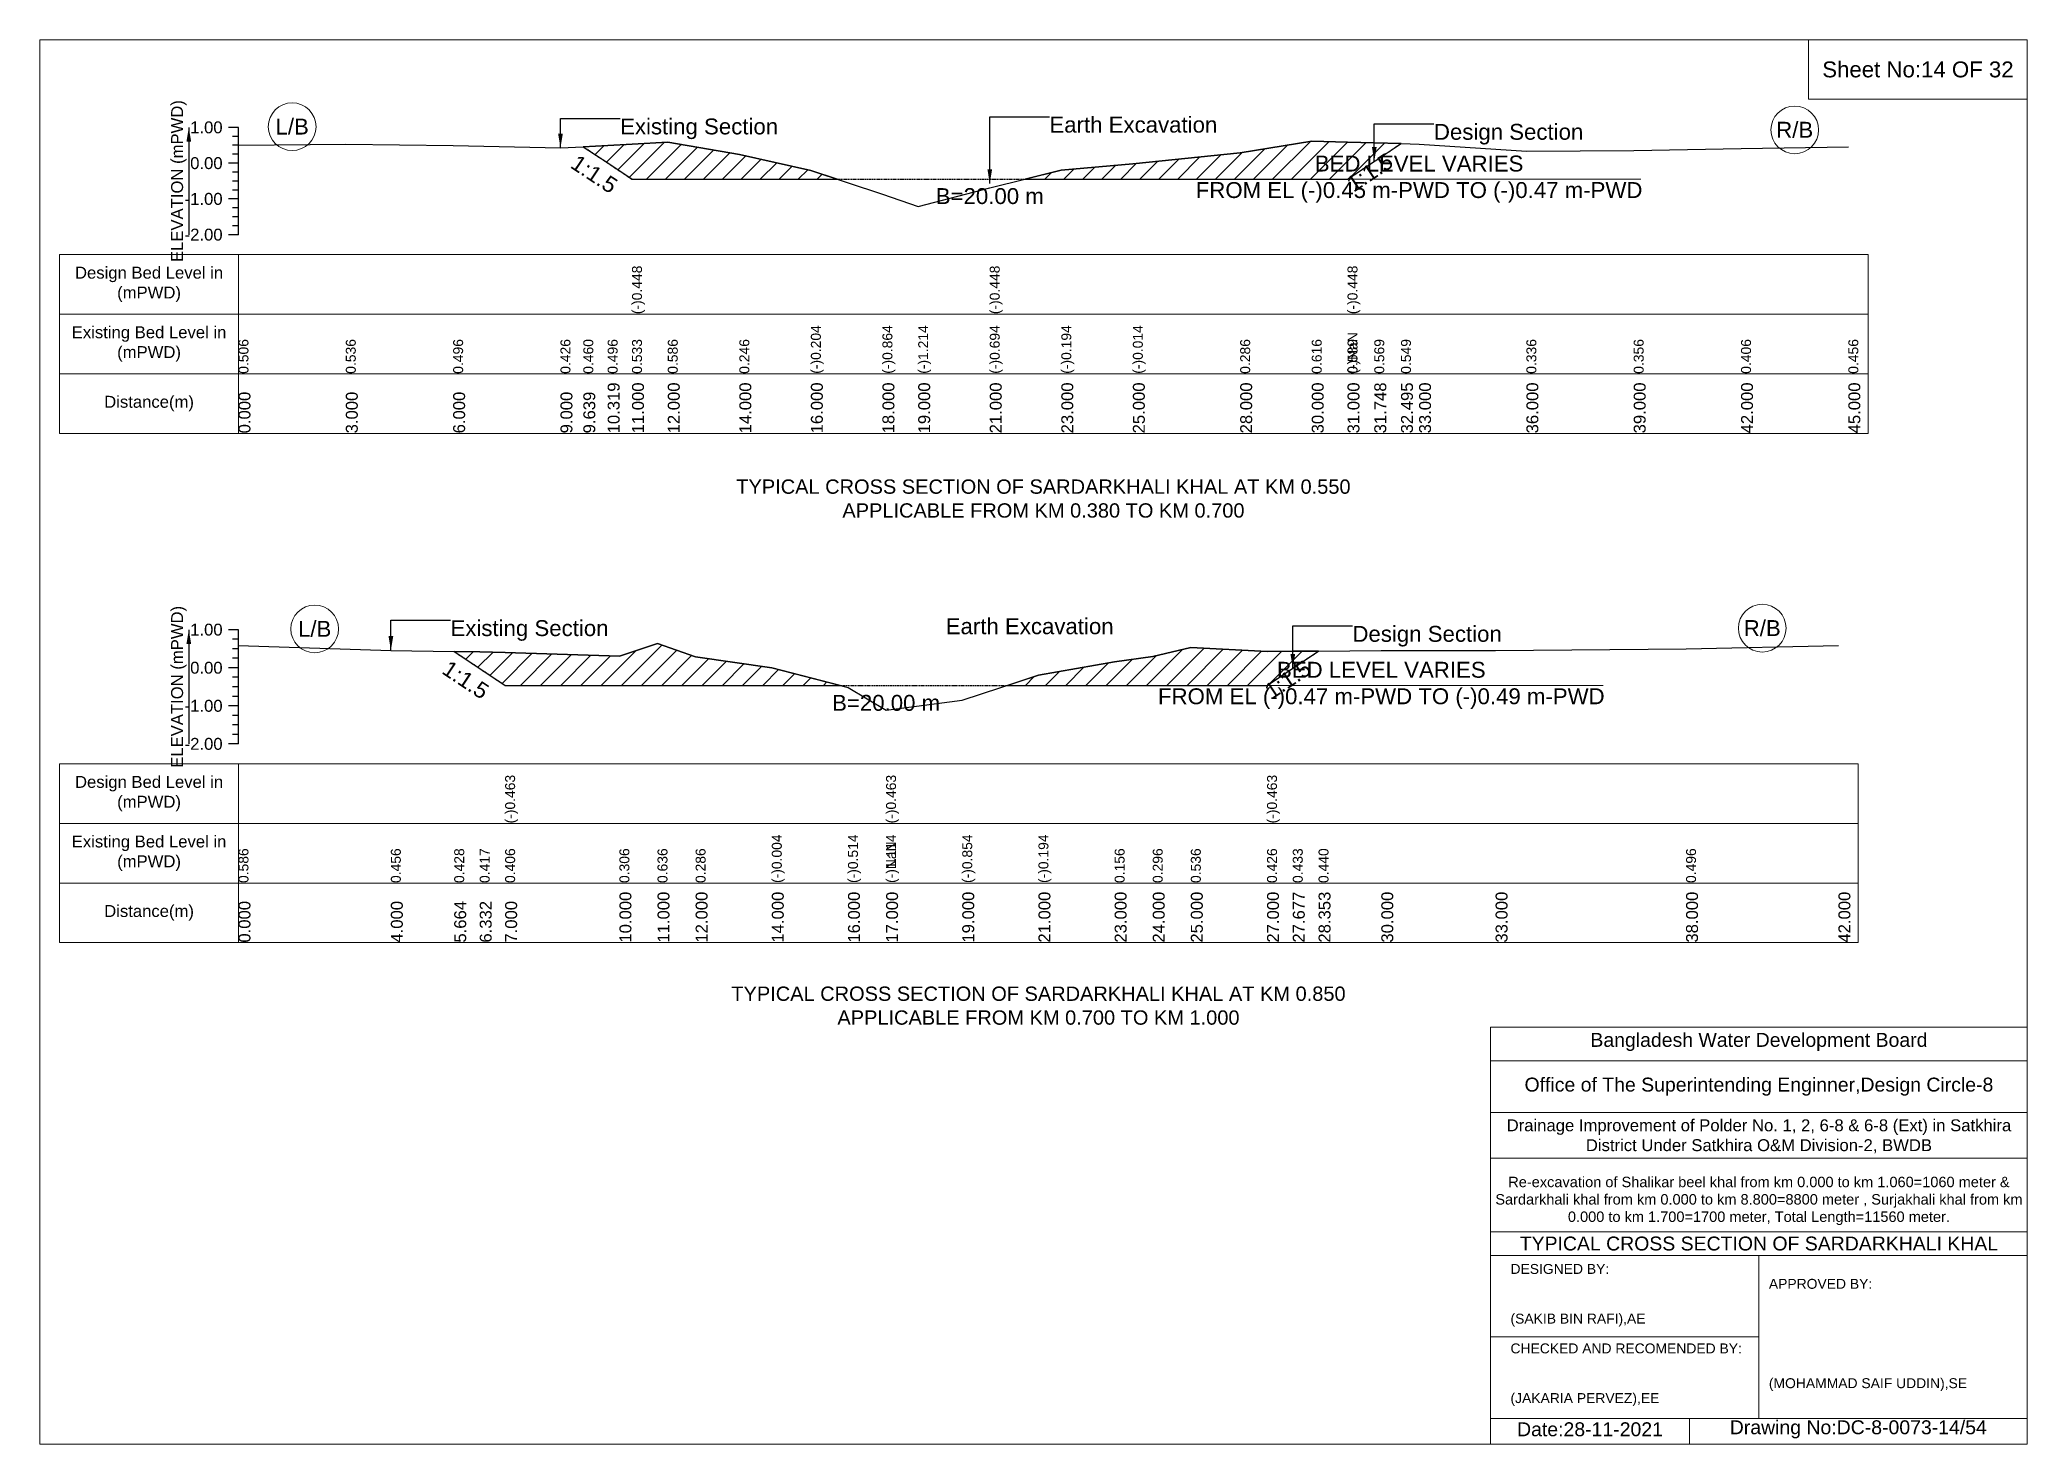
# Model space of a CAD drawing. Header units: inches. Extents: x 93000 to 416000, y -4242 to 0.
# Drawn here: x 230000 to 236000, y -4242 to 0 of the extents above; entities that cross this region are included whole.
import ezdxf

# ---------------------------------------------------------------- set-up
doc = ezdxf.new("R2010")
doc.units = ezdxf.units.IN
doc.header["$LTSCALE"] = 7
doc.header["$MEASUREMENT"] = 0
doc.linetypes.add('DASHED', pattern=[0.75, 0.5, -0.25])
for name, color, linetype, lineweight in [('Cross section Data Border', 7, 'Continuous', 9), ('Cross Section Labels', 7, 'Continuous', 9), ('Design_Bed_Level for Xsection', 7, 'DASHED', 25), ('Existing_Bed_Level for Xsection', 7, 'Continuous', 25), ('Long Section Labels', 7, 'Continuous', 9)]:
    doc.layers.add(name, color=color, linetype=linetype, lineweight=lineweight)
doc.styles.get("Standard").update_dxf_attribs({"font": 'arial.ttf'})
doc.dimstyles.get("Standard").update_dxf_attribs({"dimtxt": 0.18, "dimasz": 0.18, "dimexe": 0.18, "dimexo": 0.0625, "dimgap": 0.09, "dimtad": 0, "dimtih": 1, "dimtoh": 1, "dimdec": 4, "dimzin": 0, "dimdsep": 46, "dimtxsty": 'Standard', "dimcen": 0.09, "dimadec": 0, "dimazin": 0, "dimtfac": 1, "dimtdec": 4, "dimtofl": 0, "dimtmove": 0, "dimatfit": 3, "dimfxl": 0, "dimtolj": 1, "dimtzin": 0, "dimarcsym": 0})

msp = doc.modelspace()

# ---------------------------------------------------------------- texts
at = {"layer": 'Cross section Data Border', "attachment_point": 5}
for s, insert, char_height in [('Sheet No:14 OF 32', (235670, -90), 48), ('Bangladesh Water Development Board', (235190, -3027), 42), ('Office of The Superintending Enginner,Design Circle-8', (235190, -3162), 42)]:
    msp.add_mtext(s, dxfattribs=dict(at, insert=insert, char_height=char_height))
at = {"layer": 'Cross section Data Border'}
for s, insert, char_height, width, attachment_point in [('Design Bed Level in (mPWD)', (230330, -738.9), 36, 480, 5), ('Existing Bed Level in (mPWD)', (230330, -918.9), 36, 480, 5), ('Distance(m)', (230330, -1098.9), 36, 480, 5), ('Design Bed Level in (mPWD)', (230330, -2276.9), 36, 480, 5), ('Existing Bed Level in (mPWD)', (230330, -2456.9), 36, 480, 5), ('Distance(m)', (230330, -2636.9), 36, 480, 5), ('Drainage Improvement of Polder No. 1, 2, 6-8 & 6-8 (Ext) in Satkhira District Under Satkhira O&M Division-2, BWDB', (235190, -3312), 36, 1680, 5), ('Re-excavation of Shalikar beel khal from km 0.000 to km 1.060=1060 meter & Sardarkhali khal from km 0.000 to km 8.800=8800 meter , Surjakhali khal from km 0.000 to km 1.700=1700 meter, Total Length=11560 meter.', (235190, -3507), 31.4683, 1620, 5), ('TYPICAL CROSS SECTION OF SARDARKHALI KHAL', (235190, -3636), 42, 1680, 5), ('DESIGNED BY:\\P\\P\\P(SAKIB BIN RAFI),AE', (234440, -3792), 30, 840, 4), ('APPROVED BY:\\P\\P\\P\\P\\P\\P(MOHAMMAD SAIF UDDIN),SE', (235220, -3912), 30, 840, 4), ('CHECKED AND RECOMENDED BY:\\P\\P\\P(JAKARIA PERVEZ),EE', (234440, -4032), 30, 840, 4), ('Date:28-11-2021', (234680, -4197), 42, 840, 5), ('Drawing No:DC-8-0073-14/54', (235490, -4197), 42, 1320, 5)]:
    msp.add_mtext(s, dxfattribs=dict(at, insert=insert, char_height=char_height, width=width, attachment_point=attachment_point))
at = {"layer": 'Cross Section Labels'}
for s, insert, char_height, attachment_point in [('L/B', (230762, -262.6), 48, 5), ('Existing Section', (231752, -237.9), 48, 1), ('Earth Excavation', (233048, -232.5), 48, 1), ('Design Section', (234208.8, -254.1), 48, 1), ('R/B', (235298, -272.3), 48, 5), ('BED LEVEL VARIES \\PFROM EL (-)0.45 m-PWD TO (-)0.47 m-PWD', (234164, -421.2), 48, 5), ('B=20.00 m', (232868, -448.2), 48, 2), ('TYPICAL CROSS SECTION OF SARDARKHALI KHAL AT KM 0.550\\PAPPLICABLE FROM KM 0.380 TO KM 0.700', (233030, -1386), 43.2, 5), ('L/B', (230830, -1779.5), 48, 5), ('Existing Section', (231240, -1753.1), 48, 1), ('Earth Excavation', (232735, -1747.4), 48, 1), ('Design Section', (233962.8, -1770.4), 48, 1), ('R/B', (235200, -1777.2), 48, 5), ('BED LEVEL VARIES \\PFROM EL (-)0.47 m-PWD TO (-)0.49 m-PWD', (234050, -1950.1), 48, 5), ('B=20.00 m', (232555, -1978.8), 48, 2), ('TYPICAL CROSS SECTION OF SARDARKHALI KHAL AT KM 0.850\\PAPPLICABLE FROM KM 0.700 TO KM 1.000', (233015, -2917.5), 43.2, 5)]:
    msp.add_mtext(s, dxfattribs=dict(at, insert=insert, char_height=char_height, attachment_point=attachment_point))
at = {"layer": 'Cross Section Labels', "char_height": 48, "attachment_point": 2}
for insert, rotation in [((231687.5, -385.7), 326.30993), ((234001.8, -380.9), 33.69007), ((231299.4, -1913.2), 326.30993), ((233754.1, -1912.6), 33.69007)]:
    msp.add_mtext('1:1.5', dxfattribs=dict(at, insert=insert, rotation=rotation))
at = {"layer": 'Existing_Bed_Level for Xsection', "char_height": 36, "attachment_point": 5, "rotation": 90}
for insert in [(230420, -426.9), (230420, -1954.4)]:
    msp.add_mtext('ELEVATION (mPWD)', dxfattribs=dict(at, insert=insert))
at = {"layer": 'Existing_Bed_Level for Xsection', "char_height": 36, "attachment_point": 6}
for s, insert in [('1.00', (230552, -264.9)), ('0.00', (230552, -372.9)), ('-1.00', (230552, -480.9)), ('-2.00', (230552, -588.9)), ('1.00', (230552, -1781.9)), ('0.00', (230552, -1896.9)), ('-1.00', (230552, -2011.9)), ('-2.00', (230552, -2126.9))]:
    msp.add_mtext(s, dxfattribs=dict(at, insert=insert))
at = {"layer": 'Long Section Labels', "attachment_point": 1, "rotation": 90}
for s, insert, char_height in [('(-)0.448', (231788, -828.9), 30), ('(-)0.448', (232868, -828.9), 30), ('(-)0.448', (233948, -828.9), 30), ('(-)0.204', (232328, -1008.9), 30), ('(-)0.864', (232544, -1008.9), 30), ('(-)1.214', (232652, -1008.9), 30), ('(-)0.694', (232868, -1008.9), 30), ('(-)0.694', (232868, -1008.9), 30), ('(-)0.694', (232868, -1008.9), 30), ('(-)0.194', (233084, -1008.9), 30), ('(-)0.014', (233300, -1008.9), 30), ('(-)NaN', (233948, -1008.9), 30), ('0.506', (230600, -1008.9), 30), ('0.536', (230924, -1008.9), 30), ('0.536', (230924, -1008.9), 30), ('0.496', (231248, -1008.9), 30), ('0.426', (231572, -1008.9), 30), ('0.460', (231641, -1008.9), 30), ('0.496', (231714.5, -1008.9), 30), ('0.533', (231788, -1008.9), 30), ('0.533', (231788, -1008.9), 30), ('0.533', (231788, -1008.9), 30), ('0.586', (231896, -1008.9), 30), ('0.246', (232112, -1008.9), 30), ('0.286', (233624, -1008.9), 30), ('0.616', (233840, -1008.9), 30), ('0.589', (233948, -1008.9), 30), ('0.589', (233948, -1008.9), 30), ('0.569', (234028.8, -1008.9), 30), ('0.549', (234109.5, -1008.9), 30), ('0.336', (234488, -1008.9), 30), ('0.356', (234812, -1008.9), 30), ('0.406', (235136, -1008.9), 30), ('0.456', (235460, -1008.9), 30), ('0.000', (230600, -1188.9), 36), ('3.000', (230924, -1188.9), 36), ('6.000', (231248, -1188.9), 36), ('9.000', (231572, -1188.9), 36), ('9.639', (231641, -1188.9), 36), ('10.319', (231714.5, -1188.9), 36), ('11.000', (231788, -1188.9), 36), ('11.000', (231788, -1188.9), 36), ('11.000', (231788, -1188.9), 36), ('12.000', (231896, -1188.9), 36), ('14.000', (232112, -1188.9), 36), ('16.000', (232328, -1188.9), 36), ('18.000', (232544, -1188.9), 36), ('19.000', (232652, -1188.9), 36), ('21.000', (232868, -1188.9), 36), ('21.000', (232868, -1188.9), 36), ('21.000', (232868, -1188.9), 36), ('23.000', (233084, -1188.9), 36), ('25.000', (233300, -1188.9), 36), ('28.000', (233624, -1188.9), 36), ('30.000', (233840, -1188.9), 36), ('31.000', (233948, -1188.9), 36), ('31.000', (233948, -1188.9), 36), ('31.000', (233948, -1188.9), 36), ('31.748', (234028.8, -1188.9), 36), ('32.495', (234109.5, -1188.9), 36), ('33.000', (234164, -1188.9), 36), ('36.000', (234488, -1188.9), 36), ('39.000', (234812, -1188.9), 36), ('42.000', (235136, -1188.9), 36), ('45.000', (235460, -1188.9), 36), ('(-)0.463', (231405, -2366.9), 30), ('(-)0.463', (232555, -2366.9), 30), ('(-)0.463', (233705, -2366.9), 30), ('0.586', (230600, -2546.9), 30), ('0.586', (230600, -2546.9), 30), ('0.456', (231060, -2546.9), 30), ('0.456', (231060, -2546.9), 30), ('0.456', (231060, -2546.9), 30), ('0.428', (231251.3, -2546.9), 30), ('0.417', (231328.2, -2546.9), 30), ('0.406', (231405, -2546.9), 30), ('0.406', (231405, -2546.9), 30), ('0.406', (231405, -2546.9), 30), ('0.306', (231750, -2546.9), 30), ('0.636', (231865, -2546.9), 30), ('0.286', (231980, -2546.9), 30), ('(-)0.004', (232210, -2546.9), 30), ('(-)0.514', (232440, -2546.9), 30), ('(-)1.114', (232555, -2546.9), 30), ('(-)1.114', (232555, -2546.9), 30), ('(-)NaN', (232555, -2546.9), 30), ('(-)0.854', (232785, -2546.9), 30), ('(-)0.194', (233015, -2546.9), 30), ('0.156', (233245, -2546.9), 30), ('0.296', (233360, -2546.9), 30), ('0.536', (233475, -2546.9), 30), ('0.426', (233705, -2546.9), 30), ('0.426', (233705, -2546.9), 30), ('0.426', (233705, -2546.9), 30), ('0.433', (233782.8, -2546.9), 30), ('0.440', (233860.6, -2546.9), 30), ('0.496', (234970, -2546.9), 30), ('10.000', (231750, -2726.9), 36), ('11.000', (231865, -2726.9), 36), ('12.000', (231980, -2726.9), 36), ('14.000', (232210, -2726.9), 36), ('16.000', (232440, -2726.9), 36), ('17.000', (232555, -2726.9), 36), ('17.000', (232555, -2726.9), 36), ('17.000', (232555, -2726.9), 36), ('19.000', (232785, -2726.9), 36), ('21.000', (233015, -2726.9), 36), ('23.000', (233245, -2726.9), 36), ('24.000', (233360, -2726.9), 36), ('25.000', (233475, -2726.9), 36), ('27.000', (233705, -2726.9), 36), ('27.000', (233705, -2726.9), 36), ('27.000', (233705, -2726.9), 36), ('27.677', (233782.8, -2726.9), 36), ('28.353', (233860.6, -2726.9), 36), ('30.000', (234050, -2726.9), 36), ('33.000', (234395, -2726.9), 36), ('38.000', (234970, -2726.9), 36), ('42.000', (235430, -2726.9), 36), ('0.000', (230600, -2726.9), 36), ('4.000', (231060, -2726.9), 36), ('5.664', (231251.3, -2726.9), 36), ('6.332', (231328.2, -2726.9), 36), ('7.000', (231405, -2726.9), 36), ('7.000', (231405, -2726.9), 36), ('7.000', (231405, -2726.9), 36)]:
    msp.add_mtext(s, dxfattribs=dict(at, insert=insert, char_height=char_height))

# ---------------------------------------------------------------- hatches: boundary and pattern name
at = {"layer": 'Existing_Bed_Level for Xsection'}
h = msp.add_hatch(dxfattribs=at)
h.set_pattern_fill('ANSI31', color=256, scale=324, style=0)
h.paths.add_polyline_path([(231641, -323.2), (231714.5, -372.2), (231788, -421.2), (231896, -421.2), (232112, -421.2), (232328, -421.2), (232407.7, -421.2), (232328, -394.9), (232112, -346.3), (231896, -309.6), (231788, -315.4), (231714.5, -319.3)])
h = msp.add_hatch(dxfattribs=at)
h.set_pattern_fill('ANSI31', color=256, scale=324, style=0)
h.paths.add_polyline_path([(232974.5, -421.2), (233084, -421.2), (233300, -421.2), (233624, -421.2), (233840, -421.2), (233948, -421.2), (234028.8, -367.4), (234109.5, -313.5), (234028.8, -311.4), (233948, -309.2), (233840, -306.4), (233624, -342), (233300, -374.4), (233084, -393.8)])
h = msp.add_hatch(dxfattribs=at)
h.set_pattern_fill('ANSI31', color=256, scale=345, style=0)
h.paths.add_polyline_path([(231251.3, -1847.6), (231328.2, -1898.9), (231405, -1950.1), (231750, -1950.1), (231865, -1950.1), (231980, -1950.1), (232210, -1950.1), (232416.8, -1950.1), (232210, -1897.3), (231980, -1864), (231865, -1823.8), (231750, -1861.7), (231405, -1850.2), (231328.2, -1848.9)])
h = msp.add_hatch(dxfattribs=at)
h.set_pattern_fill('ANSI31', color=256, scale=345, style=0)
h.paths.add_polyline_path([(232921.4, -1950.1), (233015, -1950.1), (233245, -1950.1), (233360, -1950.1), (233475, -1950.1), (233705, -1950.1), (233782.8, -1898.2), (233860.6, -1846.3), (233782.8, -1847.1), (233705, -1847.9), (233475, -1835.2), (233360, -1862.8), (233245, -1879), (233015, -1919.2)])

# ---------------------------------------------------------------- linework, layer by layer
at = {"layer": 'Cross section Data Border'}
for points in [[(230000, 0), (236000, 0), (236000, -4242), (230000, -4242)], [(235340, 0), (236000, 0), (236000, -180), (235340, -180)], [(230060, -648.9), (235520, -648.9), (235520, -1188.9), (230060, -1188.9)], [(230060, -2186.9), (235490, -2186.9), (235490, -2726.9), (230060, -2726.9)]]:
    msp.add_lwpolyline(points, close=True, dxfattribs=at)
for points in [[(230600, -648.9), (230600, -1188.9)], [(230060, -828.9), (235520, -828.9)], [(230060, -1008.9), (235520, -1008.9)], [(230600, -2186.9), (230600, -2726.9)], [(230060, -2366.9), (235490, -2366.9)], [(230060, -2546.9), (235490, -2546.9)], [(234380, -4242), (234380, -2982), (236000, -2982)], [(234380, -3084), (236000, -3084)], [(234380, -3240), (236000, -3240)], [(234380, -3378), (236000, -3378)], [(234380, -3600), (236000, -3600)], [(234380, -3672), (236000, -3672)], [(235190, -3672), (235190, -4164)], [(234380, -3918), (235190, -3918)], [(234380, -4164), (236000, -4164)], [(234980, -4164), (234980, -4242)]]:
    msp.add_lwpolyline(points, dxfattribs=at)
at = {"layer": 'Cross Section Labels'}
for points in [[(233494.2, -421.2), (234833.8, -421.2)], [(233380.2, -1950.1), (234719.8, -1950.1)]]:
    msp.add_lwpolyline(points, dxfattribs=at)
for centre in [(230762, -262.6), (235298, -272.3), (230830, -1779.5), (235200, -1777.2)]:
    msp.add_circle(centre, 72, dxfattribs=at)
at = {"layer": 'Design_Bed_Level for Xsection'}
for points in [[(231641, -323.2), (231714.5, -372.2), (231788, -421.2), (232868, -421.2), (233948, -421.2), (234028.8, -367.4), (234109.5, -313.5)], [(231251.3, -1847.6), (231328.2, -1898.9), (231405, -1950.1), (232555, -1950.1), (233705, -1950.1), (233782.8, -1898.2), (233860.6, -1846.3)]]:
    msp.add_lwpolyline(points, dxfattribs=at)
at = {"layer": 'Existing_Bed_Level for Xsection'}
for points in [[(230600, -264.9), (230570, -264.9)], [(230600, -291.9), (230582, -291.9)], [(230600, -588.9), (230600, -480.9), (230600, -372.9), (230600, -264.9)], [(230600, -318.9), (230582, -318.9)], [(230600, -345.9), (230582, -345.9)], [(230600, -318.2), (230924, -315), (231248, -319.3), (231572, -326.9), (231641, -323.2), (231714.5, -319.3), (231788, -315.4), (231788, -315.4), (231896, -309.6), (232112, -346.3), (232328, -394.9), (232544, -466.2), (232652, -504), (232868, -447.8), (232868, -447.8), (233084, -393.8), (233300, -374.4), (233624, -342), (233840, -306.4), (233948, -309.2), (233948, -309.2), (234028.8, -311.4), (234109.5, -313.5), (234164, -315), (234488, -336.6), (234812, -334.4), (235136, -329), (235460, -323.6)], [(230600, -372.9), (230570, -372.9)], [(230600, -399.9), (230582, -399.9)], [(230600, -426.9), (230582, -426.9)], [(230600, -453.9), (230582, -453.9)], [(230600, -480.9), (230570, -480.9)], [(230600, -507.9), (230582, -507.9)], [(230600, -534.9), (230582, -534.9)], [(230600, -588.9), (230570, -588.9)], [(230600, -561.9), (230582, -561.9)], [(230600, -1781.9), (230570, -1781.9)], [(230600, -2126.9), (230600, -2011.9), (230600, -1896.9), (230600, -1781.9)], [(230600, -1810.6), (230582, -1810.6)], [(230600, -1839.4), (230582, -1839.4)], [(230600, -1829.5), (231060, -1844.5), (231251.3, -1847.6), (231328.2, -1848.9), (231405, -1850.2), (231405, -1850.2), (231750, -1861.7), (231865, -1823.8), (231980, -1864), (232210, -1897.3), (232440, -1956), (232555, -2025), (232555, -2025), (232785, -1995.1), (233015, -1919.2), (233245, -1879), (233360, -1862.8), (233475, -1835.2), (233705, -1847.9), (233705, -1847.9), (233782.8, -1847.1), (233860.6, -1846.3), (234050, -1844.5), (234395, -1844.5), (234970, -1839.8), (235430, -1829.5)], [(230600, -1896.9), (230570, -1896.9)], [(230600, -1868.1), (230582, -1868.1)], [(230600, -1925.6), (230582, -1925.6)], [(230600, -1954.4), (230582, -1954.4)], [(230600, -2011.9), (230570, -2011.9)], [(230600, -1983.1), (230582, -1983.1)], [(230600, -2040.6), (230582, -2040.6)], [(230600, -2069.4), (230582, -2069.4)], [(230600, -2098.1), (230582, -2098.1)], [(230600, -2126.9), (230570, -2126.9)]]:
    msp.add_lwpolyline(points, dxfattribs=at)
for points in [[(231641, -323.2), (231641, -323.2), (231714.5, -372.2), (231788, -421.2), (231788, -421.2), (231896, -421.2), (232112, -421.2), (232328, -421.2), (232407.7, -421.2), (232328, -394.9), (232112, -346.3), (231896, -309.6), (231788, -315.4), (231788, -315.4), (231714.5, -319.3), (231641, -323.2)], [(232974.5, -421.2), (233084, -421.2), (233300, -421.2), (233624, -421.2), (233840, -421.2), (233948, -421.2), (233948, -421.2), (234028.8, -367.4), (234109.5, -313.5), (234028.8, -311.4), (233948, -309.2), (233948, -309.2), (233840, -306.4), (233624, -342), (233300, -374.4), (233084, -393.8)], [(231251.3, -1847.6), (231251.3, -1847.6), (231328.2, -1898.9), (231405, -1950.1), (231405, -1950.1), (231750, -1950.1), (231865, -1950.1), (231980, -1950.1), (232210, -1950.1), (232416.8, -1950.1), (232210, -1897.3), (231980, -1864), (231865, -1823.8), (231750, -1861.7), (231405, -1850.2), (231405, -1850.2), (231328.2, -1848.9), (231251.3, -1847.6)], [(232921.4, -1950.1), (233015, -1950.1), (233245, -1950.1), (233360, -1950.1), (233475, -1950.1), (233705, -1950.1), (233705, -1950.1), (233782.8, -1898.2), (233860.6, -1846.3), (233860.6, -1846.3), (233860.6, -1846.3), (233782.8, -1847.1), (233705, -1847.9), (233705, -1847.9), (233475, -1835.2), (233360, -1862.8), (233245, -1879), (233015, -1919.2)]]:
    msp.add_lwpolyline(points, close=True, dxfattribs=at)

msp.set_redraw_order([(e.dxf.handle, doc.entitydb.next_handle()) for e in msp.query("TEXT MTEXT ATTDEF DIMENSION ARC_DIMENSION")])  # texts and dimensions are drawn at this point

# ---------------------------------------------------------------- leaders
at = {"layer": 'Cross Section Labels', "annotation_type": 0, "has_hookline": 1, "hookline_direction": 0}
for points, text_width in [([(231572, -326.9), (231572, -237.9), (231751.9, -237.9)], 467.2), ([(232868, -434.5), (232868, -232.5), (233047.9, -232.5)], 497), ([(234028.8, -367.4), (234028.8, -254.1), (234208.7, -254.1)], 441.2), ([(231060, -1844.5), (231060, -1753.1), (231239.9, -1753.1)], 467.2), ([(233782.8, -1898.2), (233782.8, -1770.4), (233962.7, -1770.4)], 441.2)]:
    msp.add_leader(points, dimstyle='Standard', override={"dimasz": 43.2}, dxfattribs=dict(at, text_width=text_width))
at = {"layer": 'Existing_Bed_Level for Xsection'}
for points in [[(230450, -264.9), (230450, -588.9)], [(230450, -1781.9), (230450, -2126.9)]]:
    msp.add_leader(points, dimstyle='Standard', override={"dimasz": 43.2}, dxfattribs=at)

doc.saveas('drawing.dxf')
